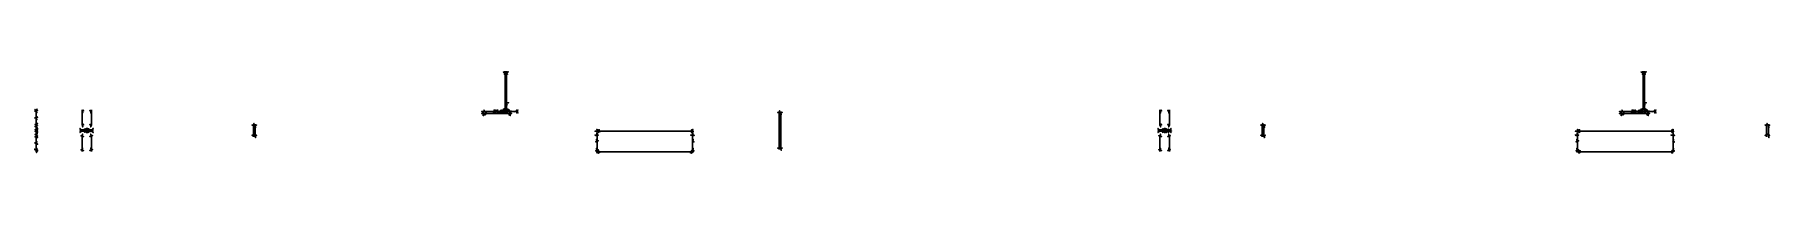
# Model space of a CAD drawing. Header units: millimetres. Extents: x -12912 to 13, y -109 to 280.
# Drawn here: x -12912 to -4744, y -109 to 280 of the extents above; entities that cross this region are included whole.
import ezdxf

# ---------------------------------------------------------------- set-up
doc = ezdxf.new("R2010")
doc.units = ezdxf.units.MM
for name, color, linetype in [('AutoDetect_100_45', 1, 'Continuous'), ('AutoDetect_100_48', 1, 'Continuous'), ('AutoDetect_101_51', 1, 'Continuous'), ('AutoDetect_102_61', 1, 'Continuous'), ('AutoDetect_103_60', 1, 'Continuous'), ('AutoDetect_104_46', 1, 'Continuous'), ('AutoDetect_105_47', 1, 'Continuous'), ('AutoDetect_10_66', 1, 'Continuous'), ('AutoDetect_11_79', 1, 'Continuous'), ('AutoDetect_12_74', 1, 'Continuous'), ('AutoDetect_13_69', 1, 'Continuous'), ('AutoDetect_14_68', 1, 'Continuous'), ('AutoDetect_15_76', 1, 'Continuous'), ('AutoDetect_16_71', 1, 'Continuous'), ('AutoDetect_17_35', 1, 'Continuous'), ('AutoDetect_18_36', 1, 'Continuous'), ('AutoDetect_19_43', 1, 'Continuous'), ('AutoDetect_20_40', 1, 'Continuous'), ('AutoDetect_23_37', 1, 'Continuous'), ('AutoDetect_24_38', 1, 'Continuous'), ('AutoDetect_25_39', 1, 'Continuous'), ('AutoDetect_26_41', 1, 'Continuous'), ('AutoDetect_33_30', 1, 'Continuous'), ('AutoDetect_34_34', 1, 'Continuous'), ('AutoDetect_35_42', 1, 'Continuous'), ('AutoDetect_36_44', 1, 'Continuous'), ('AutoDetect_37_63', 1, 'Continuous'), ('AutoDetect_38_64', 1, 'Continuous'), ('AutoDetect_39_26', 1, 'Continuous'), ('AutoDetect_39_27', 1, 'Continuous'), ('AutoDetect_40_25', 1, 'Continuous'), ('AutoDetect_43_54', 1, 'Continuous'), ('AutoDetect_43_55', 1, 'Continuous'), ('AutoDetect_44_53', 1, 'Continuous'), ('AutoDetect_49_22', 1, 'Continuous'), ('AutoDetect_51_21', 1, 'Continuous'), ('AutoDetect_52_31', 1, 'Continuous'), ('AutoDetect_53_24', 1, 'Continuous'), ('AutoDetect_57_29', 1, 'Continuous'), ('AutoDetect_58_28', 1, 'Continuous'), ('AutoDetect_61_50', 1, 'Continuous'), ('AutoDetect_63_59', 1, 'Continuous'), ('AutoDetect_64_52', 1, 'Continuous'), ('AutoDetect_65_49', 1, 'Continuous'), ('AutoDetect_71_57', 1, 'Continuous'), ('AutoDetect_72_56', 1, 'Continuous'), ('AutoDetect_75_73', 1, 'Continuous'), ('AutoDetect_76_78', 1, 'Continuous'), ('AutoDetect_77_67', 1, 'Continuous'), ('AutoDetect_77_75', 1, 'Continuous'), ('AutoDetect_77_80', 1, 'Continuous'), ('AutoDetect_78_70', 1, 'Continuous'), ('AutoDetect_78_72', 1, 'Continuous'), ('AutoDetect_78_77', 1, 'Continuous'), ('AutoDetect_92_58', 1, 'Continuous'), ('AutoDetect_93_62', 1, 'Continuous'), ('AutoDetect_94_23', 1, 'Continuous'), ('AutoDetect_95_17', 1, 'Continuous'), ('AutoDetect_95_20', 1, 'Continuous'), ('AutoDetect_96_33', 1, 'Continuous'), ('AutoDetect_97_32', 1, 'Continuous'), ('AutoDetect_98_18', 1, 'Continuous'), ('AutoDetect_99_19', 1, 'Continuous'), ('AutoDetect_9_65', 1, 'Continuous'), ('Lasche_ID_GUID_951C7766_5737_4ee1_AFE1_AEE0C855A1E1', 1, 'Continuous')]:
    doc.layers.add(name, color=color, linetype=linetype)

# ---------------------------------------------------------------- blocks, each defined once
blk = doc.blocks.new('Kontrollpunkt')
at = {"color": 0}
for q in [(0, 6), (8, 0), (0, 0, 4)]:
    blk.add_line((0, 0), q, dxfattribs=at)
for points in [[(0.25, 8, -0.25), (-0.25, 8, -0.25), (-0.25, 8, 0.25), (0, 10, 0), (-0.25, 8, -0.25), (0.25, 8, 0.25), (0, 10, 0), (0.25, 8, -0.25), (0.25, 8, 0.25), (-0.25, 8, 0.25)], [(0.25, 6, -0.25), (-0.25, 6, -0.25), (-0.25, 6, 0.25), (0, 8, 0), (-0.25, 6, -0.25), (0.25, 6, 0.25), (0, 8, 0), (0.25, 6, -0.25), (0.25, 6, 0.25), (-0.25, 6, 0.25)], [(0.25, 0.25, 4), (-0.25, 0.25, 4), (-0.25, -0.25, 4), (0, 0, 6), (-0.25, 0.25, 4), (0.25, -0.25, 4), (0, 0, 6), (0.25, 0.25, 4), (0.25, -0.25, 4), (-0.25, -0.25, 4)], [(0.25, 0.25, 6), (-0.25, 0.25, 6), (-0.25, -0.25, 6), (0, 0, 8), (-0.25, 0.25, 6), (0.25, -0.25, 6), (0, 0, 8), (0.25, 0.25, 6), (0.25, -0.25, 6), (-0.25, -0.25, 6)], [(0.25, 0.25, 8), (-0.25, 0.25, 8), (-0.25, -0.25, 8), (0, 0, 10), (-0.25, 0.25, 8), (0.25, -0.25, 8), (0, 0, 10), (0.25, 0.25, 8), (0.25, -0.25, 8), (-0.25, -0.25, 8)], [(8, 0.25, -0.25), (8, 0.25, 0.25), (8, -0.25, 0.25), (10, 0, 0), (8, 0.25, 0.25), (8, -0.25, -0.25), (10, 0, 0), (8, 0.25, -0.25), (8, -0.25, -0.25), (8, -0.25, 0.25)]]:
    blk.add_polyline3d(points, dxfattribs=at)

msp = doc.modelspace()

# ---------------------------------------------------------------- linework, layer by layer
at = {"layer": 'AutoDetect_100_45', "color": 1}
msp.add_line((-10637.5, 90, -564.6), (-10690.8, 90, -581.9), dxfattribs=at)
at = {"layer": 'AutoDetect_100_48', "color": 1}
msp.add_line((-10751.6, 90, -601.7), (-10698.4, 90, -584.4), dxfattribs=at)
at = {"layer": 'AutoDetect_101_51', "color": 1}
msp.add_line((-10636, 90, -569.4), (-10750.1, 90, -606.4), dxfattribs=at)
at = {"layer": 'AutoDetect_102_61', "color": 1}
msp.add_line((-10698.4, 280, -584.4), (-10698.4, 100, -584.4), dxfattribs=at)
at = {"layer": 'AutoDetect_103_60', "color": 1}
msp.add_line((-10690.8, 280, -581.9), (-10690.8, 100, -581.9), dxfattribs=at)
at = {"layer": 'AutoDetect_104_46', "color": 1}
msp.add_line((-10721.7, 90, -486.8), (-10693.8, 90, -572.4), dxfattribs=at)
at = {"layer": 'AutoDetect_105_47', "color": 1}
msp.add_line((-10729.3, 90, -489.3), (-10701.5, 90, -574.9), dxfattribs=at)
at = {"layer": 'AutoDetect_10_66', "color": 1}
msp.add_line((-12691.7, 3.2, -296), (-12652.3, 3.2, -417.1), dxfattribs=at)
at = {"layer": 'AutoDetect_11_79', "color": 1}
msp.add_line((-12645.2, 98.2, -439), (-12645.2, 26.2, -439), dxfattribs=at)
at = {"layer": 'AutoDetect_12_74', "color": 1}
msp.add_line((-12689.3, 98.2, -271), (-12689.3, 26.2, -271), dxfattribs=at)
at = {"layer": 'AutoDetect_13_69', "color": 1}
msp.add_line((-12691.7, -3.3, -296), (-12652.3, -3.3, -417.1), dxfattribs=at)
at = {"layer": 'AutoDetect_14_68', "color": 1}
msp.add_line((-12682.2, -3.3, -292.9), (-12642.8, -3.3, -414), dxfattribs=at)
at = {"layer": 'AutoDetect_15_76', "color": 1}
msp.add_line((-12645.2, -98.3, -439), (-12645.2, -26.3, -439), dxfattribs=at)
at = {"layer": 'AutoDetect_16_71', "color": 1}
msp.add_line((-12689.3, -98.3, -271), (-12689.3, -26.3, -271), dxfattribs=at)
at = {"layer": 'AutoDetect_17_35', "color": 1}
msp.add_line((-7608.9, 3.2, -292.9), (-7569.5, 3.2, -414), dxfattribs=at)
at = {"layer": 'AutoDetect_18_36', "color": 1}
msp.add_line((-7618.4, 3.2, -296), (-7579, 3.2, -417.1), dxfattribs=at)
at = {"layer": 'AutoDetect_19_43', "color": 1}
msp.add_line((-7571.9, 98.2, -439), (-7571.9, 26.2, -439), dxfattribs=at)
at = {"layer": 'AutoDetect_20_40', "color": 1}
msp.add_line((-7616, 98.2, -271), (-7616, 26.2, -271), dxfattribs=at)
at = {"layer": 'AutoDetect_23_37', "color": 1}
msp.add_line((-7608.9, -3.3, -292.9), (-7569.5, -3.3, -414), dxfattribs=at)
at = {"layer": 'AutoDetect_24_38', "color": 1}
msp.add_line((-7618.4, -3.3, -296), (-7579, -3.3, -417.1), dxfattribs=at)
at = {"layer": 'AutoDetect_25_39', "color": 1}
msp.add_line((-7616, -98.3, -271), (-7616, -26.3, -271), dxfattribs=at)
at = {"layer": 'AutoDetect_26_41', "color": 1}
msp.add_line((-7571.9, -98.3, -439), (-7571.9, -26.3, -439), dxfattribs=at)
at = {"layer": 'AutoDetect_33_30', "color": 1}
msp.add_line((-4752.8, 30, -260), (-4752.8, -30, -260), dxfattribs=at)
at = {"layer": 'AutoDetect_34_34', "color": 1}
msp.add_line((-4760.8, 30, -260), (-4760.8, -30, -260), dxfattribs=at)
at = {"layer": 'AutoDetect_35_42', "color": 1}
msp.add_line((-7126.7, 30, -260), (-7126.7, -30, -260), dxfattribs=at)
at = {"layer": 'AutoDetect_36_44', "color": 1}
msp.add_line((-7134.7, 30, -260), (-7134.7, -30, -260), dxfattribs=at)
at = {"layer": 'AutoDetect_37_63', "color": 1}
msp.add_line((-11874.5, 30, -260), (-11874.5, -30, -260), dxfattribs=at)
at = {"layer": 'AutoDetect_38_64', "color": 1}
msp.add_line((-11882.5, 30, -260), (-11882.5, -30, -260), dxfattribs=at)
at = {"layer": 'AutoDetect_39_26', "color": 1}
msp.add_line((-5319, 90, -450), (-5359.2, 90, -450), dxfattribs=at)
at = {"layer": 'AutoDetect_39_27', "color": 1}
msp.add_line((-5445.2, 90, -450), (-5359.2, 90, -450), dxfattribs=at)
at = {"layer": 'AutoDetect_40_25', "color": 1}
msp.add_line((-5319, 80, -450), (-5445.2, 80, -450), dxfattribs=at)
at = {"layer": 'AutoDetect_43_54', "color": 1}
msp.add_line((-10674.7, 90, -450), (-10714.9, 90, -450), dxfattribs=at)
at = {"layer": 'AutoDetect_43_55', "color": 1}
msp.add_line((-10800.9, 90, -450), (-10714.9, 90, -450), dxfattribs=at)
at = {"layer": 'AutoDetect_44_53', "color": 1}
msp.add_line((-10674.7, 80, -450), (-10800.9, 80, -450), dxfattribs=at)
at = {"layer": 'AutoDetect_49_22', "color": 1}
msp.add_line((-5201.5, -3.2, -420), (-5651.5, -3.2, -420), dxfattribs=at)
at = {"layer": 'AutoDetect_51_21', "color": 1}
msp.add_line((-5201.5, -100, -440.1), (-5651.5, -100, -440.1), dxfattribs=at)
at = {"layer": 'AutoDetect_52_31', "color": 1}
msp.add_line((-5201.5, -3.2, -420), (-5651.5, -3.2, -420), dxfattribs=at)
at = {"layer": 'AutoDetect_53_24', "color": 1}
msp.add_line((-5201.5, -100, -440.1), (-5651.5, -100, -440.1), dxfattribs=at)
at = {"layer": 'AutoDetect_57_29', "color": 1}
msp.add_line((-5651.5, -99.9, -440), (-5651.5, -21.3, -440), dxfattribs=at)
at = {"layer": 'AutoDetect_58_28', "color": 1}
msp.add_line((-5201.5, -99.9, -440), (-5201.5, -21.3, -440), dxfattribs=at)
at = {"layer": 'AutoDetect_61_50', "color": 1}
msp.add_line((-9815.5, -3.2, -420), (-10265.5, -3.2, -420), dxfattribs=at)
at = {"layer": 'AutoDetect_63_59', "color": 1}
msp.add_line((-9815.5, -3.2, -420), (-10265.5, -3.2, -420), dxfattribs=at)
at = {"layer": 'AutoDetect_64_52', "color": 1}
msp.add_line((-9815.5, -100, -440.1), (-10265.5, -100, -440.1), dxfattribs=at)
at = {"layer": 'AutoDetect_65_49', "color": 1}
msp.add_line((-9815.5, -100, -440.1), (-10265.5, -100, -440.1), dxfattribs=at)
at = {"layer": 'AutoDetect_71_57', "color": 1}
msp.add_line((-10265.5, -99.9, -440), (-10265.5, -21.3, -440), dxfattribs=at)
at = {"layer": 'AutoDetect_72_56', "color": 1}
msp.add_line((-9815.5, -99.9, -440), (-9815.5, -21.3, -440), dxfattribs=at)
at = {"layer": 'AutoDetect_75_73', "color": 1}
msp.add_line((-12905.2, 100, -450), (-12905.2, -100, -450), dxfattribs=at)
at = {"layer": 'AutoDetect_76_78', "color": 1}
msp.add_line((-12905.2, 100, -260), (-12905.2, -100, -260), dxfattribs=at)
at = {"layer": 'AutoDetect_77_67', "color": 1}
msp.add_line((-12905.2, 3.2, -422), (-12905.2, 3.2, -288), dxfattribs=at)
at = {"layer": 'AutoDetect_77_67', "color": 1, "extrusion": (-1, 0, 0)}
for centre, start, end in [((-21.3, -422, 12905.2), 315, 0), ((-21.3, -288, 12905.2), 0, 45)]:
    msp.add_arc(centre, 18, start, end, dxfattribs=at)
at = {"layer": 'AutoDetect_77_75', "color": 1}
msp.add_line((-12905.2, 99.9, -270), (-12905.2, 21.2, -270), dxfattribs=at)
at = {"layer": 'AutoDetect_77_75', "color": 1, "extrusion": (1, 0, 0)}
msp.add_arc((21.2, -288, -12905.2), 18, 90, 135, dxfattribs=at)
at = {"layer": 'AutoDetect_77_80', "color": 1}
msp.add_line((-12905.2, 99.9, -440), (-12905.2, 21.2, -440), dxfattribs=at)
at = {"layer": 'AutoDetect_77_80', "color": 1, "extrusion": (-1, 0, 0)}
msp.add_arc((-21.3, -422, 12905.2), 18, 270, 315, dxfattribs=at)
at = {"layer": 'AutoDetect_78_70', "color": 1}
msp.add_line((-12905.2, -3.3, -288), (-12905.2, -3.3, -422), dxfattribs=at)
at = {"layer": 'AutoDetect_78_70', "color": 1, "extrusion": (-1, 0, 0)}
for centre, start, end in [((21.2, -288, 12905.2), 135, 180), ((21.2, -422, 12905.2), 180, 225)]:
    msp.add_arc(centre, 18, start, end, dxfattribs=at)
at = {"layer": 'AutoDetect_78_72', "color": 1}
msp.add_line((-12905.2, -99.9, -270), (-12905.2, -21.3, -270), dxfattribs=at)
at = {"layer": 'AutoDetect_78_72', "color": 1, "extrusion": (-1, 0, 0)}
msp.add_arc((21.2, -288, 12905.2), 18, 90, 135, dxfattribs=at)
at = {"layer": 'AutoDetect_78_77', "color": 1}
msp.add_line((-12905.2, -99.9, -440), (-12905.2, -21.3, -440), dxfattribs=at)
at = {"layer": 'AutoDetect_78_77', "color": 1, "extrusion": (1, 0, 0)}
msp.add_arc((-21.3, -422, -12905.2), 18, 270, 315, dxfattribs=at)
at = {"layer": 'AutoDetect_92_58', "color": 1}
msp.add_line((-9400.6, 90, -260), (-9400.6, -90, -260), dxfattribs=at)
at = {"layer": 'AutoDetect_93_62', "color": 1}
msp.add_line((-9408.6, 90, -260), (-9408.6, -90, -260), dxfattribs=at)
at = {"layer": 'AutoDetect_94_23', "color": 1}
msp.add_line((-5280.3, 90, -569.4), (-5394.4, 90, -606.4), dxfattribs=at)
at = {"layer": 'AutoDetect_95_17', "color": 1}
msp.add_line((-5281.8, 90, -564.6), (-5335.1, 90, -581.9), dxfattribs=at)
at = {"layer": 'AutoDetect_95_20', "color": 1}
msp.add_line((-5395.9, 90, -601.7), (-5342.7, 90, -584.4), dxfattribs=at)
at = {"layer": 'AutoDetect_96_33', "color": 1}
msp.add_line((-5342.7, 280, -584.4), (-5342.7, 100, -584.4), dxfattribs=at)
at = {"layer": 'AutoDetect_97_32', "color": 1}
msp.add_line((-5335.1, 280, -581.9), (-5335.1, 100, -581.9), dxfattribs=at)
at = {"layer": 'AutoDetect_98_18', "color": 1}
msp.add_line((-5366, 90, -486.8), (-5338.2, 90, -572.4), dxfattribs=at)
at = {"layer": 'AutoDetect_99_19', "color": 1}
msp.add_line((-5373.6, 90, -489.3), (-5345.8, 90, -574.9), dxfattribs=at)
at = {"layer": 'AutoDetect_9_65', "color": 1}
msp.add_line((-12682.2, 3.2, -292.9), (-12642.8, 3.2, -414), dxfattribs=at)

# ---------------------------------------------------------------- block references
at = {"layer": 'AutoDetect_100_45', "color": 1, "extrusion": (0.368945, 0.578134, 0.727764), "rotation": 49.74885968814383}
msp.add_blockref('Kontrollpunkt', (9060.4, 3731.2, -4315.8), dxfattribs=at)
at = {"layer": 'AutoDetect_100_45', "color": 1, "extrusion": (-0.050039, 0.696364, 0.715942), "rotation": 359.0224137888709}
msp.add_blockref('Kontrollpunkt', (10609.4, -1005.9, 189.7), dxfattribs=at)
at = {"layer": 'AutoDetect_100_48', "color": 1, "extrusion": (-0.380338, 0.696364, 0.608622), "rotation": 316.4218844676745}
msp.add_blockref('Kontrollpunkt', (9387.8, -3659, 3784.7), dxfattribs=at)
at = {"layer": 'AutoDetect_100_48', "color": 1, "extrusion": (-0.726251, 0.578134, 0.371913), "rotation": 279.6827177846862}
msp.add_blockref('Kontrollpunkt', (6592.6, -3676.3, 7604.4), dxfattribs=at)
at = {"layer": 'AutoDetect_101_51', "color": 1, "extrusion": (0.380339, -0.696364, -0.608621), "rotation": 221.9048979616947}
for p in [(-9386.4, -3662.3, -3781.2), (-9296.3, -3605.9, -3762.5)]:
    msp.add_blockref('Kontrollpunkt', p, dxfattribs=at)
at = {"layer": 'AutoDetect_102_61', "color": 1, "extrusion": (-0.87747, 0.173648, 0.447093), "rotation": 252.8033054153794}
for p in [(1808.1, -5238.7, 9173.8), (1978.8, -5223.6, 9143.6)]:
    msp.add_blockref('Kontrollpunkt', p, dxfattribs=at)
at = {"layer": 'AutoDetect_103_60', "color": 1, "extrusion": (0.447093, 0.173648, 0.87747)}
for p, rotation in [((4125.9, 8378.3, -5242.8), 179.9999991462264), ((3991.7, 8424, -5267.8), 166.9712567475485)]:
    msp.add_blockref('Kontrollpunkt', p, dxfattribs=dict(at, rotation=rotation))
at = {"layer": 'AutoDetect_103_60', "color": 1, "extrusion": (0.44266, 0.222024, 0.868768), "rotation": 156.4550270210949}
msp.add_blockref('Kontrollpunkt', (4882.4, 7974.9, -5215.7), dxfattribs=at)
at = {"layer": 'AutoDetect_104_46', "color": 1, "extrusion": (0.667685, 0.707024, 0.233055), "rotation": 83.85782121769348}
msp.add_blockref('Kontrollpunkt', (7855.6, 1221.1, -7208.6), dxfattribs=at)
at = {"layer": 'AutoDetect_104_46', "color": 1, "extrusion": (0.608622, 0.696364, 0.380338), "rotation": 75.93566417931758}
msp.add_blockref('Kontrollpunkt', (8111.2, 2121.4, -6663.5), dxfattribs=at)
at = {"layer": 'AutoDetect_105_47', "color": 1, "extrusion": (-0.715942, 0.696364, -0.050039), "rotation": 255.9423613518991}
for p in [(7415, -106.4, 7767.6), (7396.9, -187.2, 7753.1)]:
    msp.add_blockref('Kontrollpunkt', p, dxfattribs=at)
at = {"layer": 'AutoDetect_10_66', "color": 1, "extrusion": (-0.715942, 0.696364, -0.050039), "rotation": 267.2135725257945}
for p in [(8846.8, 159.8, 9103.6), (8825.8, 66.2, 9086.7)]:
    msp.add_blockref('Kontrollpunkt', p, dxfattribs=at)
at = {"layer": 'AutoDetect_10_66', "color": 1, "extrusion": (-0.719089, 0.554432, 0.418947), "rotation": 287.9013349717838}
msp.add_blockref('Kontrollpunkt', (7722.9, -4577.4, 8925.2), dxfattribs=at)
at = {"layer": 'AutoDetect_11_79', "color": 1, "extrusion": (-0.796726, 0.173648, 0.578856), "rotation": 256.8095918291353}
for p in [(2602.7, -7521.2, 9836.7), (2667.2, -7513.1, 9825.2)]:
    msp.add_blockref('Kontrollpunkt', p, dxfattribs=at)
at = {"layer": 'AutoDetect_12_74', "color": 1, "extrusion": (0.796726, 0.173648, -0.578856), "rotation": 75.07475869879765}
for p in [(2792.4, -7386.4, -9937), (2727.9, -7394.5, -9948.5)]:
    msp.add_blockref('Kontrollpunkt', p, dxfattribs=at)
at = {"layer": 'AutoDetect_13_69', "color": 1, "extrusion": (-0.715942, -0.696364, -0.050039), "rotation": 93.62619165418512}
for p in [(-8846.8, 159.8, 9103.6), (-8825.8, 66.2, 9086.7)]:
    msp.add_blockref('Kontrollpunkt', p, dxfattribs=at)
at = {"layer": 'AutoDetect_13_69', "color": 1, "extrusion": (-0.719089, -0.554432, 0.418947), "rotation": 67.17395960203515}
msp.add_blockref('Kontrollpunkt', (-7723, -4577.4, 8925.2), dxfattribs=at)
at = {"layer": 'AutoDetect_14_68', "color": 1, "extrusion": (0.719089, -0.554432, -0.418947), "rotation": 252.0986650282162}
msp.add_blockref('Kontrollpunkt', (-7746.3, -4472.8, -8995.1), dxfattribs=at)
at = {"layer": 'AutoDetect_14_68', "color": 1, "extrusion": (0.651658, -0.705697, 0.278088), "rotation": 286.759615927075}
msp.add_blockref('Kontrollpunkt', (-9310.4, 2071.8, -8346.1), dxfattribs=at)
at = {"layer": 'AutoDetect_14_68', "color": 1, "extrusion": (0.608622, -0.696364, 0.380338), "rotation": 293.5171990516844}
msp.add_blockref('Kontrollpunkt', (-9521.6, 2780.5, -7849.9), dxfattribs=at)
at = {"layer": 'AutoDetect_15_76', "color": 1, "extrusion": (-0.796726, -0.173648, 0.578856), "rotation": 97.20392918294394}
for p in [(-2667.2, -7513.1, 9825.2), (-2602.7, -7521.2, 9836.7)]:
    msp.add_blockref('Kontrollpunkt', p, dxfattribs=at)
at = {"layer": 'AutoDetect_16_71', "color": 1, "extrusion": (0.796726, -0.173648, -0.578856), "rotation": 272.9288083727321}
for p in [(-2727.9, -7394.5, -9948.5), (-2792.4, -7386.4, -9937)]:
    msp.add_blockref('Kontrollpunkt', p, dxfattribs=at)
at = {"layer": 'AutoDetect_17_35', "color": 1, "extrusion": (0.719089, 0.554432, -0.418947), "rotation": 112.8260403979649}
msp.add_blockref('Kontrollpunkt', (4648.6, -2789.6, -5347), dxfattribs=at)
at = {"layer": 'AutoDetect_17_35', "color": 1, "extrusion": (0.651663, 0.705698, 0.278074), "rotation": 68.50058691190785}
msp.add_blockref('Kontrollpunkt', (5583.2, 1114.6, -5040.1), dxfattribs=at)
at = {"layer": 'AutoDetect_17_35', "color": 1, "extrusion": (0.608622, 0.696364, 0.380338), "rotation": 60.26077419388569}
msp.add_blockref('Kontrollpunkt', (5701.6, 1510.7, -4762.2), dxfattribs=at)
at = {"layer": 'AutoDetect_18_36', "color": 1, "extrusion": (-0.715942, 0.696364, -0.050039), "rotation": 267.2135725257945}
for p in [(5309.5, -22.2, 5471.4), (5288.5, -115.8, 5454.5)]:
    msp.add_blockref('Kontrollpunkt', p, dxfattribs=at)
at = {"layer": 'AutoDetect_18_36', "color": 1, "extrusion": (-0.719089, 0.554432, 0.418947), "rotation": 287.9013349717838}
msp.add_blockref('Kontrollpunkt', (4625.2, -2894.2, 5277), dxfattribs=at)
at = {"layer": 'AutoDetect_19_43', "color": 1, "extrusion": (-0.796726, 0.173648, 0.578856), "rotation": 256.8095918291353}
for p in [(1522.3, -4651.9, 5794.6), (1586.8, -4643.7, 5783.2)]:
    msp.add_blockref('Kontrollpunkt', p, dxfattribs=at)
at = {"layer": 'AutoDetect_20_40', "color": 1, "extrusion": (0.796726, 0.173648, -0.578856), "rotation": 75.07475869879768}
for p in [(1712, -4517, -5895), (1647.5, -4525.2, -5906.4)]:
    msp.add_blockref('Kontrollpunkt', p, dxfattribs=at)
at = {"layer": 'AutoDetect_23_37', "color": 1, "extrusion": (0.719089, -0.554432, -0.418947), "rotation": 252.0986650282162}
msp.add_blockref('Kontrollpunkt', (-4648.6, -2789.6, -5347), dxfattribs=at)
at = {"layer": 'AutoDetect_23_37', "color": 1, "extrusion": (0.651658, -0.705697, 0.278088), "rotation": 286.7596302326966}
msp.add_blockref('Kontrollpunkt', (-5583.2, 1114.6, -5040.1), dxfattribs=at)
at = {"layer": 'AutoDetect_23_37', "color": 1, "extrusion": (0.608622, -0.696364, 0.380338), "rotation": 293.5171990516844}
msp.add_blockref('Kontrollpunkt', (-5701.6, 1510.7, -4762.2), dxfattribs=at)
at = {"layer": 'AutoDetect_24_38', "color": 1, "extrusion": (-0.715942, -0.696364, -0.050039), "rotation": 93.62619165418512}
for p in [(-5309.5, -22.2, 5471.4), (-5288.5, -115.8, 5454.5)]:
    msp.add_blockref('Kontrollpunkt', p, dxfattribs=at)
at = {"layer": 'AutoDetect_24_38', "color": 1, "extrusion": (-0.719089, -0.554432, 0.418947), "rotation": 67.17395960203514}
msp.add_blockref('Kontrollpunkt', (-4625.2, -2894.2, 5277), dxfattribs=at)
at = {"layer": 'AutoDetect_25_39', "color": 1, "extrusion": (0.796726, -0.173648, -0.578856), "rotation": 272.9288083727321}
for p in [(-1647.5, -4525.2, -5906.4), (-1712, -4517, -5895)]:
    msp.add_blockref('Kontrollpunkt', p, dxfattribs=at)
at = {"layer": 'AutoDetect_26_41', "color": 1, "extrusion": (-0.796726, -0.173648, 0.578856), "rotation": 97.20392918294402}
for p in [(-1586.8, -4643.7, 5783.2), (-1522.3, -4651.9, 5794.6)]:
    msp.add_blockref('Kontrollpunkt', p, dxfattribs=at)
at = {"layer": 'AutoDetect_33_30', "color": 1, "extrusion": (0.696364, 0.173648, 0.696364), "rotation": 180}
for p in [(1173.3, 3020.7, -3486.6), (1126.7, 3028.8, -3494.9)]:
    msp.add_blockref('Kontrollpunkt', p, dxfattribs=at)
at = {"layer": 'AutoDetect_34_34', "color": 1, "extrusion": (-0.696364, 0.173648, 0.696364), "rotation": 180}
for p in [(1128.6, -3407.4, 3138.4), (1175.2, -3399.3, 3130)]:
    msp.add_blockref('Kontrollpunkt', p, dxfattribs=at)
at = {"layer": 'AutoDetect_35_42', "color": 1, "extrusion": (0.696364, 0.173648, 0.696364), "rotation": 180}
for p in [(1747.6, 4624.7, -5139.7), (1701.1, 4632.8, -5148)]:
    msp.add_blockref('Kontrollpunkt', p, dxfattribs=at)
at = {"layer": 'AutoDetect_36_44', "color": 1, "extrusion": (-0.696364, 0.173648, 0.696364), "rotation": 180}
for p in [(1703, -5011.4, 4791.5), (1749.6, -5003.3, 4783.1)]:
    msp.add_blockref('Kontrollpunkt', p, dxfattribs=at)
at = {"layer": 'AutoDetect_37_63', "color": 1, "extrusion": (0.696364, 0.173648, 0.696364), "rotation": 180}
for p in [(2896.4, 7832.7, -8445.9), (2849.8, 7840.7, -8454.2)]:
    msp.add_blockref('Kontrollpunkt', p, dxfattribs=at)
at = {"layer": 'AutoDetect_38_64', "color": 1, "extrusion": (-0.696364, 0.173648, 0.696364), "rotation": 180}
for p in [(2851.7, -8219.4, 8097.7), (2898.3, -8211.3, 8089.3)]:
    msp.add_blockref('Kontrollpunkt', p, dxfattribs=at)
at = {"layer": 'AutoDetect_39_26', "color": 1, "extrusion": (0.620653, 0.554433, -0.55443), "rotation": 124.9998637589314}
msp.add_blockref('Kontrollpunkt', (3637.4, -2557.2, -3026.8), dxfattribs=at)
at = {"layer": 'AutoDetect_39_26', "color": 1, "extrusion": (0.173647, 0.862389, -0.475533), "rotation": 141.3232807024954}
msp.add_blockref('Kontrollpunkt', (5238, -853.8, -633.1), dxfattribs=at)
at = {"layer": 'AutoDetect_39_27', "color": 1, "extrusion": (-0.173648, 0.696364, -0.696365)}
msp.add_blockref('Kontrollpunkt', (5255.8, 654.3, 1320.5), dxfattribs=at)
at = {"layer": 'AutoDetect_39_27', "color": 1, "extrusion": (-0.173648, 0.696364, -0.696365), "rotation": 5.629192968156778}
msp.add_blockref('Kontrollpunkt', (5207.3, 645.9, 1311.9), dxfattribs=at)
at = {"layer": 'AutoDetect_39_27', "color": 1, "extrusion": (-0.502004, 0.611551, -0.611554), "rotation": 8.537736462515939e-07}
msp.add_blockref('Kontrollpunkt', (4085.2, 1766, 3020.6), dxfattribs=at)
at = {"layer": 'AutoDetect_40_25', "color": 1, "extrusion": (0.173648, -0.696365, -0.696364), "rotation": 331.9821255573617}
for p in [(-5258.3, -1293.5, -686.9), (-5147.5, -1274.2, -667)]:
    msp.add_blockref('Kontrollpunkt', p, dxfattribs=at)
at = {"layer": 'AutoDetect_43_54', "color": 1, "extrusion": (0.620653, 0.554433, -0.55443), "rotation": 124.9998637589315}
msp.add_blockref('Kontrollpunkt', (7205.4, -4771.6, -6350.8), dxfattribs=at)
at = {"layer": 'AutoDetect_43_54', "color": 1, "extrusion": (0.173647, 0.862388, -0.475534), "rotation": 141.3233720600701}
msp.add_blockref('Kontrollpunkt', (10488.4, -1356.5, -1563.1), dxfattribs=at)
at = {"layer": 'AutoDetect_43_55', "color": 1, "extrusion": (-0.173648, 0.696364, -0.696365)}
msp.add_blockref('Kontrollpunkt', (10452.4, 1556.7, 2250.6), dxfattribs=at)
at = {"layer": 'AutoDetect_43_55', "color": 1, "extrusion": (-0.173648, 0.696364, -0.696365), "rotation": 5.629192968156778}
msp.add_blockref('Kontrollpunkt', (10403.8, 1548.2, 2241.9), dxfattribs=at)
at = {"layer": 'AutoDetect_43_55', "color": 1, "extrusion": (-0.502004, 0.611551, -0.611554), "rotation": 8.537736462515939e-07}
msp.add_blockref('Kontrollpunkt', (8224.8, 3844.1, 5709.1), dxfattribs=at)
at = {"layer": 'AutoDetect_44_53', "color": 1, "extrusion": (0.173648, -0.696365, -0.696364), "rotation": 331.9821255573617}
for p in [(-10454.8, -2195.8, -1616.9), (-10344, -2176.6, -1597)]:
    msp.add_blockref('Kontrollpunkt', p, dxfattribs=at)
at = {"layer": 'AutoDetect_49_22', "color": 1, "extrusion": (0.173648, -0.696364, 0.696364), "rotation": 342.8383509003531}
for p in [(-5478.6, 647.6, -1270.5), (-5053.6, 573.8, -1194.5)]:
    msp.add_blockref('Kontrollpunkt', p, dxfattribs=at)
at = {"layer": 'AutoDetect_51_21', "color": 1, "extrusion": (0.173648, -0.696364, -0.696364), "rotation": 199.7021522331678}
for p in [(-5502, -1199.5, -604.2), (-5077, -1125.7, -528.2)]:
    msp.add_blockref('Kontrollpunkt', p, dxfattribs=at)
at = {"layer": 'AutoDetect_52_31', "color": 1, "extrusion": (0.173648, -0.696364, 0.696364), "rotation": 324.6433736224336}
for p in [(-5478.6, 647.6, -1270.5), (-5053.6, 573.8, -1194.5)]:
    msp.add_blockref('Kontrollpunkt', p, dxfattribs=at)
at = {"layer": 'AutoDetect_53_24', "color": 1, "extrusion": (0.173648, -0.696364, -0.696364), "rotation": 331.982071572068}
for p in [(-5502, -1199.5, -604.2), (-5077, -1125.7, -528.2)]:
    msp.add_blockref('Kontrollpunkt', p, dxfattribs=at)
at = {"layer": 'AutoDetect_57_29', "color": 1, "extrusion": (-0.753509, -0.173648, 0.634091), "rotation": 80.67597621347181}
msp.add_blockref('Kontrollpunkt', (-1248.4, -3835.3, 3983.2), dxfattribs=at)
at = {"layer": 'AutoDetect_57_29', "color": 1, "extrusion": (-0.696364, -0.173648, 0.696364), "rotation": 98.13857298109163}
for p in [(-1317.7, -4143, 3638), (-1276.3, -4150.2, 3645.4)]:
    msp.add_blockref('Kontrollpunkt', p, dxfattribs=at)
at = {"layer": 'AutoDetect_58_28', "color": 1, "extrusion": (0.696364, -0.173648, 0.696364), "rotation": 261.8614270189084}
for p in [(-1308.3, 3190.1, -3919.7), (-1349.6, 3182.9, -3912.2)]:
    msp.add_blockref('Kontrollpunkt', p, dxfattribs=at)
at = {"layer": 'AutoDetect_58_28', "color": 1, "extrusion": (0.753479, -0.173648, 0.634126), "rotation": 279.3247949151942}
msp.add_blockref('Kontrollpunkt', (-1188.8, 2870.9, -4194.6), dxfattribs=at)
at = {"layer": 'AutoDetect_61_50', "color": 1, "extrusion": (0.173648, -0.696364, 0.696364), "rotation": 342.8383509003531}
for p in [(-9955.5, 1425, -2071.8), (-9530.5, 1351.2, -1995.7)]:
    msp.add_blockref('Kontrollpunkt', p, dxfattribs=at)
at = {"layer": 'AutoDetect_63_59', "color": 1, "extrusion": (0.173648, -0.696364, 0.696364), "rotation": 324.6433736224336}
for p in [(-9955.5, 1425, -2071.8), (-9530.5, 1351.2, -1995.7)]:
    msp.add_blockref('Kontrollpunkt', p, dxfattribs=at)
at = {"layer": 'AutoDetect_64_52', "color": 1, "extrusion": (0.173648, -0.696364, -0.696364), "rotation": 43.87657543965125}
for p in [(-9978.9, -1976.9, -1405.4), (-9553.9, -1903.1, -1329.4)]:
    msp.add_blockref('Kontrollpunkt', p, dxfattribs=at)
at = {"layer": 'AutoDetect_65_49', "color": 1, "extrusion": (0.173648, -0.696364, -0.696364), "rotation": 199.7021522331678}
for p in [(-9978.9, -1976.9, -1405.4), (-9553.9, -1903.1, -1329.4)]:
    msp.add_blockref('Kontrollpunkt', p, dxfattribs=at)
at = {"layer": 'AutoDetect_71_57', "color": 1, "extrusion": (-0.753509, -0.173648, 0.634091), "rotation": 80.67597597850562}
msp.add_blockref('Kontrollpunkt', (-2284.6, -6686.3, 7459.8), dxfattribs=at)
at = {"layer": 'AutoDetect_71_57', "color": 1, "extrusion": (-0.696364, -0.173648, 0.696364), "rotation": 98.13857298109163}
for p in [(-2434.1, -7260.6, 6851), (-2392.7, -7267.7, 6858.4)]:
    msp.add_blockref('Kontrollpunkt', p, dxfattribs=at)
at = {"layer": 'AutoDetect_72_56', "color": 1, "extrusion": (0.696364, -0.173648, 0.696364), "rotation": 261.8614270189084}
for p in [(-2424.6, 6307.7, -7132.7), (-2466, 6300.5, -7125.3)]:
    msp.add_blockref('Kontrollpunkt', p, dxfattribs=at)
at = {"layer": 'AutoDetect_72_56', "color": 1, "extrusion": (0.753479, -0.173648, 0.634126), "rotation": 279.3247951605333}
msp.add_blockref('Kontrollpunkt', (-2225, 5722, -7671.1), dxfattribs=at)
at = {"layer": 'AutoDetect_75_73', "color": 1, "extrusion": (0.696366, 0.173648, -0.696363), "rotation": 320.429030406668}
for p in [(3213.7, -9026.8, -8657), (3031.3, -9058.5, -8689.7)]:
    msp.add_blockref('Kontrollpunkt', p, dxfattribs=at)
at = {"layer": 'AutoDetect_76_78', "color": 1, "extrusion": (0.696363, 0.173648, 0.696366), "rotation": 180.0000008537737}
for p in [(3213.7, 8517.3, -9151.4), (3031.3, 8548.9, -9184.1)]:
    msp.add_blockref('Kontrollpunkt', p, dxfattribs=at)
at = {"layer": 'AutoDetect_77_67', "color": 1, "extrusion": (0.650894, 0.650895, 0.390734), "rotation": 63.01410582805408}
msp.add_blockref('Kontrollpunkt', (9127.6, 3176.2, -8562.7), dxfattribs=at)
at = {"layer": 'AutoDetect_77_67', "color": 1, "extrusion": (0.704416, 0.704416, 0.087159), "rotation": 83.51970130751671}
msp.add_blockref('Kontrollpunkt', (9127.6, 374.8, -9125.1), dxfattribs=at)
at = {"layer": 'AutoDetect_77_67', "color": 1, "extrusion": (0.696365, 0.696364, -0.173645), "rotation": 102.7511963292702}
for p in [(9127.6, -1960.4, -8918.1), (9127.6, -1877.6, -8932.7)]:
    msp.add_blockref('Kontrollpunkt', p, dxfattribs=at)
at = {"layer": 'AutoDetect_77_67', "color": 1, "extrusion": (0.650897, 0.650895, -0.390729), "rotation": 116.9854702282617}
msp.add_blockref('Kontrollpunkt', (9127.6, -3829.7, -8285.3), dxfattribs=at)
at = {"layer": 'AutoDetect_77_75', "color": 1, "extrusion": (0.696366, 0.173648, -0.696363), "rotation": 81.23471926779138}
for p in [(3213.6, -8897.6, -8782.4), (3181.9, -8903.1, -8788.1)]:
    msp.add_blockref('Kontrollpunkt', p, dxfattribs=at)
at = {"layer": 'AutoDetect_77_75', "color": 1, "extrusion": (0.754589, 0.173648, -0.632804), "rotation": 85.08691392180867}
msp.add_blockref('Kontrollpunkt', (2924.6, -8163.1, -9561.8), dxfattribs=at)
at = {"layer": 'AutoDetect_77_75', "color": 1, "extrusion": (0.650897, 0.390731, -0.650894), "rotation": 86.34559190548767}
msp.add_blockref('Kontrollpunkt', (6660.3, -7399.8, -8215.9), dxfattribs=at)
at = {"layer": 'AutoDetect_77_80', "color": 1, "extrusion": (0.696363, 0.173648, 0.696366), "rotation": 91.41769239482781}
for p in [(3213.6, 8388.1, -9276.8), (3181.9, 8393.6, -9282.4)]:
    msp.add_blockref('Kontrollpunkt', p, dxfattribs=at)
at = {"layer": 'AutoDetect_77_80', "color": 1, "extrusion": (0.650894, 0.390731, 0.650897), "rotation": 83.40398551339945}
msp.add_blockref('Kontrollpunkt', (6660.3, 6860.8, -8678), dxfattribs=at)
at = {"layer": 'AutoDetect_77_80', "color": 1, "extrusion": (0.752174, 0.173648, 0.635673), "rotation": 95.92095054247446}
msp.add_blockref('Kontrollpunkt', (2933.4, 7649.1, -9981.2), dxfattribs=at)
at = {"layer": 'AutoDetect_78_70', "color": 1, "extrusion": (0.650896, -0.650896, -0.390729), "rotation": 248.6579946084122}
msp.add_blockref('Kontrollpunkt', (-9127.6, -3829.7, -8285.3), dxfattribs=at)
at = {"layer": 'AutoDetect_78_70', "color": 1, "extrusion": (0.704416, -0.704416, -0.087153), "rotation": 265.0190908295053}
msp.add_blockref('Kontrollpunkt', (-9127.6, -1082, -9063.2), dxfattribs=at)
at = {"layer": 'AutoDetect_78_70', "color": 1, "extrusion": (0.650894, -0.650894, 0.390734), "rotation": 291.3422642238495}
msp.add_blockref('Kontrollpunkt', (-9127.6, 3176.2, -8562.7), dxfattribs=at)
at = {"layer": 'AutoDetect_78_70', "color": 1, "extrusion": (0.696364, -0.696364, 0.173651), "rotation": 279.8512310399651}
for p in [(-9127.6, 1261.2, -9041.4), (-9127.6, 1178.5, -9056)]:
    msp.add_blockref('Kontrollpunkt', p, dxfattribs=at)
at = {"layer": 'AutoDetect_78_72', "color": 1, "extrusion": (0.696366, -0.173648, -0.696363), "rotation": 278.1386452741664}
for p in [(-3181.9, -8903.1, -8788.1), (-3213.6, -8897.6, -8782.4)]:
    msp.add_blockref('Kontrollpunkt', p, dxfattribs=at)
at = {"layer": 'AutoDetect_78_72', "color": 1, "extrusion": (0.754522, -0.173648, -0.632884), "rotation": 272.239186234714}
msp.add_blockref('Kontrollpunkt', (-2924.8, -8164, -9560.9), dxfattribs=at)
at = {"layer": 'AutoDetect_78_72', "color": 1, "extrusion": (0.650897, -0.390731, -0.650894), "rotation": 271.2696444822085}
msp.add_blockref('Kontrollpunkt', (-6660.3, -7399.8, -8215.9), dxfattribs=at)
at = {"layer": 'AutoDetect_78_77', "color": 1, "extrusion": (0.650894, -0.390731, 0.650897), "rotation": 268.7305790001927}
msp.add_blockref('Kontrollpunkt', (-6660.3, 6860.8, -8678), dxfattribs=at)
at = {"layer": 'AutoDetect_78_77', "color": 1, "extrusion": (0.75457, -0.173648, 0.632827), "rotation": 264.6216185510593}
msp.add_blockref('Kontrollpunkt', (-2924.7, 7613.6, -10010.9), dxfattribs=at)
at = {"layer": 'AutoDetect_78_77', "color": 1, "extrusion": (0.696363, -0.173648, 0.696366), "rotation": 261.8614993122088}
for p in [(-3181.9, 8393.6, -9282.4), (-3213.6, 8388.1, -9276.8)]:
    msp.add_blockref('Kontrollpunkt', p, dxfattribs=at)
at = {"layer": 'AutoDetect_92_58', "color": 1, "extrusion": (0.696364, 0.173648, 0.696364), "rotation": 180}
for p in [(2356, 6151, -6712.7), (2193, 6179.3, -6741.9)]:
    msp.add_blockref('Kontrollpunkt', p, dxfattribs=at)
at = {"layer": 'AutoDetect_93_62', "color": 1, "extrusion": (-0.696364, 0.173648, 0.696364), "rotation": 180}
for p in [(2195, -6557.9, 6385.4), (2358, -6529.6, 6356.2)]:
    msp.add_blockref('Kontrollpunkt', p, dxfattribs=at)
at = {"layer": 'AutoDetect_94_23', "color": 1, "extrusion": (0.380339, -0.696364, -0.608621), "rotation": 221.9048979616947}
for p in [(-4686.1, -2099.9, -1744.2), (-4596, -2043.4, -1725.5)]:
    msp.add_blockref('Kontrollpunkt', p, dxfattribs=at)
at = {"layer": 'AutoDetect_95_17', "color": 1, "extrusion": (0.368945, 0.578134, 0.727764), "rotation": 49.74885968814396}
msp.add_blockref('Kontrollpunkt', (4545.7, 1634.4, -2339.8), dxfattribs=at)
at = {"layer": 'AutoDetect_95_17', "color": 1, "extrusion": (-0.050039, 0.696364, 0.715942), "rotation": 359.0224137888709}
msp.add_blockref('Kontrollpunkt', (5267.5, -731.1, -78.3), dxfattribs=at)
at = {"layer": 'AutoDetect_95_20', "color": 1, "extrusion": (-0.380338, 0.696364, 0.608622), "rotation": 316.4218844676746}
msp.add_blockref('Kontrollpunkt', (4687.5, -2096.5, 1747.7), dxfattribs=at)
at = {"layer": 'AutoDetect_95_20', "color": 1, "extrusion": (-0.726251, 0.578134, 0.371913), "rotation": 279.6827177846862}
msp.add_blockref('Kontrollpunkt', (3257.1, -2117.9, 3714.8), dxfattribs=at)
at = {"layer": 'AutoDetect_96_33', "color": 1, "extrusion": (-0.87747, 0.173648, 0.447093), "rotation": 252.8033054153794}
for p in [(768.4, -2889.7, 4474.3), (939.1, -2874.6, 4444.1)]:
    msp.add_blockref('Kontrollpunkt', p, dxfattribs=at)
at = {"layer": 'AutoDetect_97_32', "color": 1, "extrusion": (0.447093, 0.173648, 0.87747)}
for p, rotation in [((2186.9, 3997.6, -2848.3), 179.9999991462264), ((2052.7, 4043.4, -2873.3), 166.9712567475485)]:
    msp.add_blockref('Kontrollpunkt', p, dxfattribs=dict(at, rotation=rotation))
at = {"layer": 'AutoDetect_97_32', "color": 1, "extrusion": (0.44266, 0.222024, 0.868768), "rotation": 156.4550263949639}
msp.add_blockref('Kontrollpunkt', (2481.3, 3815.9, -2845), dxfattribs=at)
at = {"layer": 'AutoDetect_98_18', "color": 1, "extrusion": (0.667685, 0.707024, 0.233054), "rotation": 83.85782239300094}
msp.add_blockref('Kontrollpunkt', (3961.7, 364.1, -3632.7), dxfattribs=at)
at = {"layer": 'AutoDetect_98_18', "color": 1, "extrusion": (0.608622, 0.696364, 0.380338), "rotation": 75.93566417931764}
msp.add_blockref('Kontrollpunkt', (4078.6, 780.9, -3403.9), dxfattribs=at)
at = {"layer": 'AutoDetect_99_19', "color": 1, "extrusion": (-0.715942, 0.696364, -0.050039), "rotation": 255.9423613518991}
for p in [(3680.9, -298.5, 3933.3), (3662.8, -379.3, 3918.7)]:
    msp.add_blockref('Kontrollpunkt', p, dxfattribs=at)
at = {"layer": 'AutoDetect_9_65', "color": 1, "extrusion": (0.719089, 0.554432, -0.418947), "rotation": 112.8260403979648}
msp.add_blockref('Kontrollpunkt', (7746.3, -4472.8, -8995.1), dxfattribs=at)
at = {"layer": 'AutoDetect_9_65', "color": 1, "extrusion": (0.651663, 0.705698, 0.278075), "rotation": 68.50055402567702}
msp.add_blockref('Kontrollpunkt', (9310.4, 2071.7, -8346.2), dxfattribs=at)
at = {"layer": 'AutoDetect_9_65', "color": 1, "extrusion": (0.608622, 0.696364, 0.380338), "rotation": 60.2607741938858}
msp.add_blockref('Kontrollpunkt', (9521.5, 2780.5, -7849.9), dxfattribs=at)
at = {"layer": 'Lasche_ID_GUID_951C7766_5737_4ee1_AFE1_AEE0C855A1E1', "color": 2, "extrusion": (-0.587784, -1.73472e-18, -0.809018), "rotation": 358.9074129780848}
for p in [(-90, 8473.6, 6712.7), (-80, 8473.6, 6712.7)]:
    msp.add_blockref('Kontrollpunkt', p, dxfattribs=at)
at = {"layer": 'Lasche_ID_GUID_951C7766_5737_4ee1_AFE1_AEE0C855A1E1', "color": 2, "extrusion": (0.809018, 0, -0.587784), "rotation": 80.00688581195743}
for p in [(90, -6638.5, -8371.6), (80, -6638.5, -8371.6)]:
    msp.add_blockref('Kontrollpunkt', p, dxfattribs=at)
at = {"layer": 'Lasche_ID_GUID_951C7766_5737_4ee1_AFE1_AEE0C855A1E1', "color": 2, "extrusion": (-0.587784, 0, -0.809018), "rotation": 358.9074129780848}
for p in [(-90, 4140.8, 3564.7), (-80, 4140.8, 3564.7)]:
    msp.add_blockref('Kontrollpunkt', p, dxfattribs=at)
at = {"layer": 'Lasche_ID_GUID_951C7766_5737_4ee1_AFE1_AEE0C855A1E1', "color": 2, "extrusion": (0.809018, -1.38778e-17, -0.587784), "rotation": 80.00688581195739}
for p in [(90, -3490.5, -4038.7), (80, -3490.5, -4038.7)]:
    msp.add_blockref('Kontrollpunkt', p, dxfattribs=at)
at = {"layer": 'Lasche_ID_GUID_951C7766_5737_4ee1_AFE1_AEE0C855A1E1', "color": 2, "extrusion": (0, -0.382683, -0.92388), "rotation": 180}
for p in [(-10265.5, -158.5, 391.1), (-10265.5, -158.5, 391.1), (-10265.5, -158.5, 391.1), (-9815.5, -158.5, 391.1), (-9815.5, -158.5, 391.1), (-9815.5, -158.5, 391.1), (-5651.5, -158.5, 391.1), (-5651.5, -158.5, 391.1), (-5651.5, -158.5, 391.1), (-5201.5, -158.5, 391.1), (-5201.5, -158.5, 391.1), (-5201.5, -158.5, 391.1)]:
    msp.add_blockref('Kontrollpunkt', p, dxfattribs=at)
at = {"layer": 'Lasche_ID_GUID_951C7766_5737_4ee1_AFE1_AEE0C855A1E1', "color": 2, "extrusion": (0.285494, -0.382683, -0.878662), "rotation": 175.4604716949304}
for p in [(-6076.7, -4178.9, -1796), (-6069.1, -4172.5, -1796)]:
    msp.add_blockref('Kontrollpunkt', p, dxfattribs=at)
at = {"layer": 'Lasche_ID_GUID_951C7766_5737_4ee1_AFE1_AEE0C855A1E1', "color": 2, "extrusion": (0.285494, 0.382683, -0.878662), "rotation": 177.1071479688607}
for p in [(6076.7, -4178.9, -1796), (6069.1, -4172.5, -1796)]:
    msp.add_blockref('Kontrollpunkt', p, dxfattribs=at)
at = {"layer": 'Lasche_ID_GUID_951C7766_5737_4ee1_AFE1_AEE0C855A1E1', "color": 2, "extrusion": (0, 0.92388, 0.382683)}
for p in [(10265.5, -398.4, -188), (10265.5, -398.4, -188), (10265.5, -398.4, -188), (9815.5, -398.4, -188), (9815.5, -398.4, -188), (9815.5, -398.4, -188), (5651.5, -398.4, -188), (5651.5, -398.4, -188), (5651.5, -398.4, -188), (5201.5, -398.4, -188), (5201.5, -398.4, -188), (5201.5, -398.4, -188)]:
    msp.add_blockref('Kontrollpunkt', p, dxfattribs=at)

doc.saveas('drawing.dxf')
